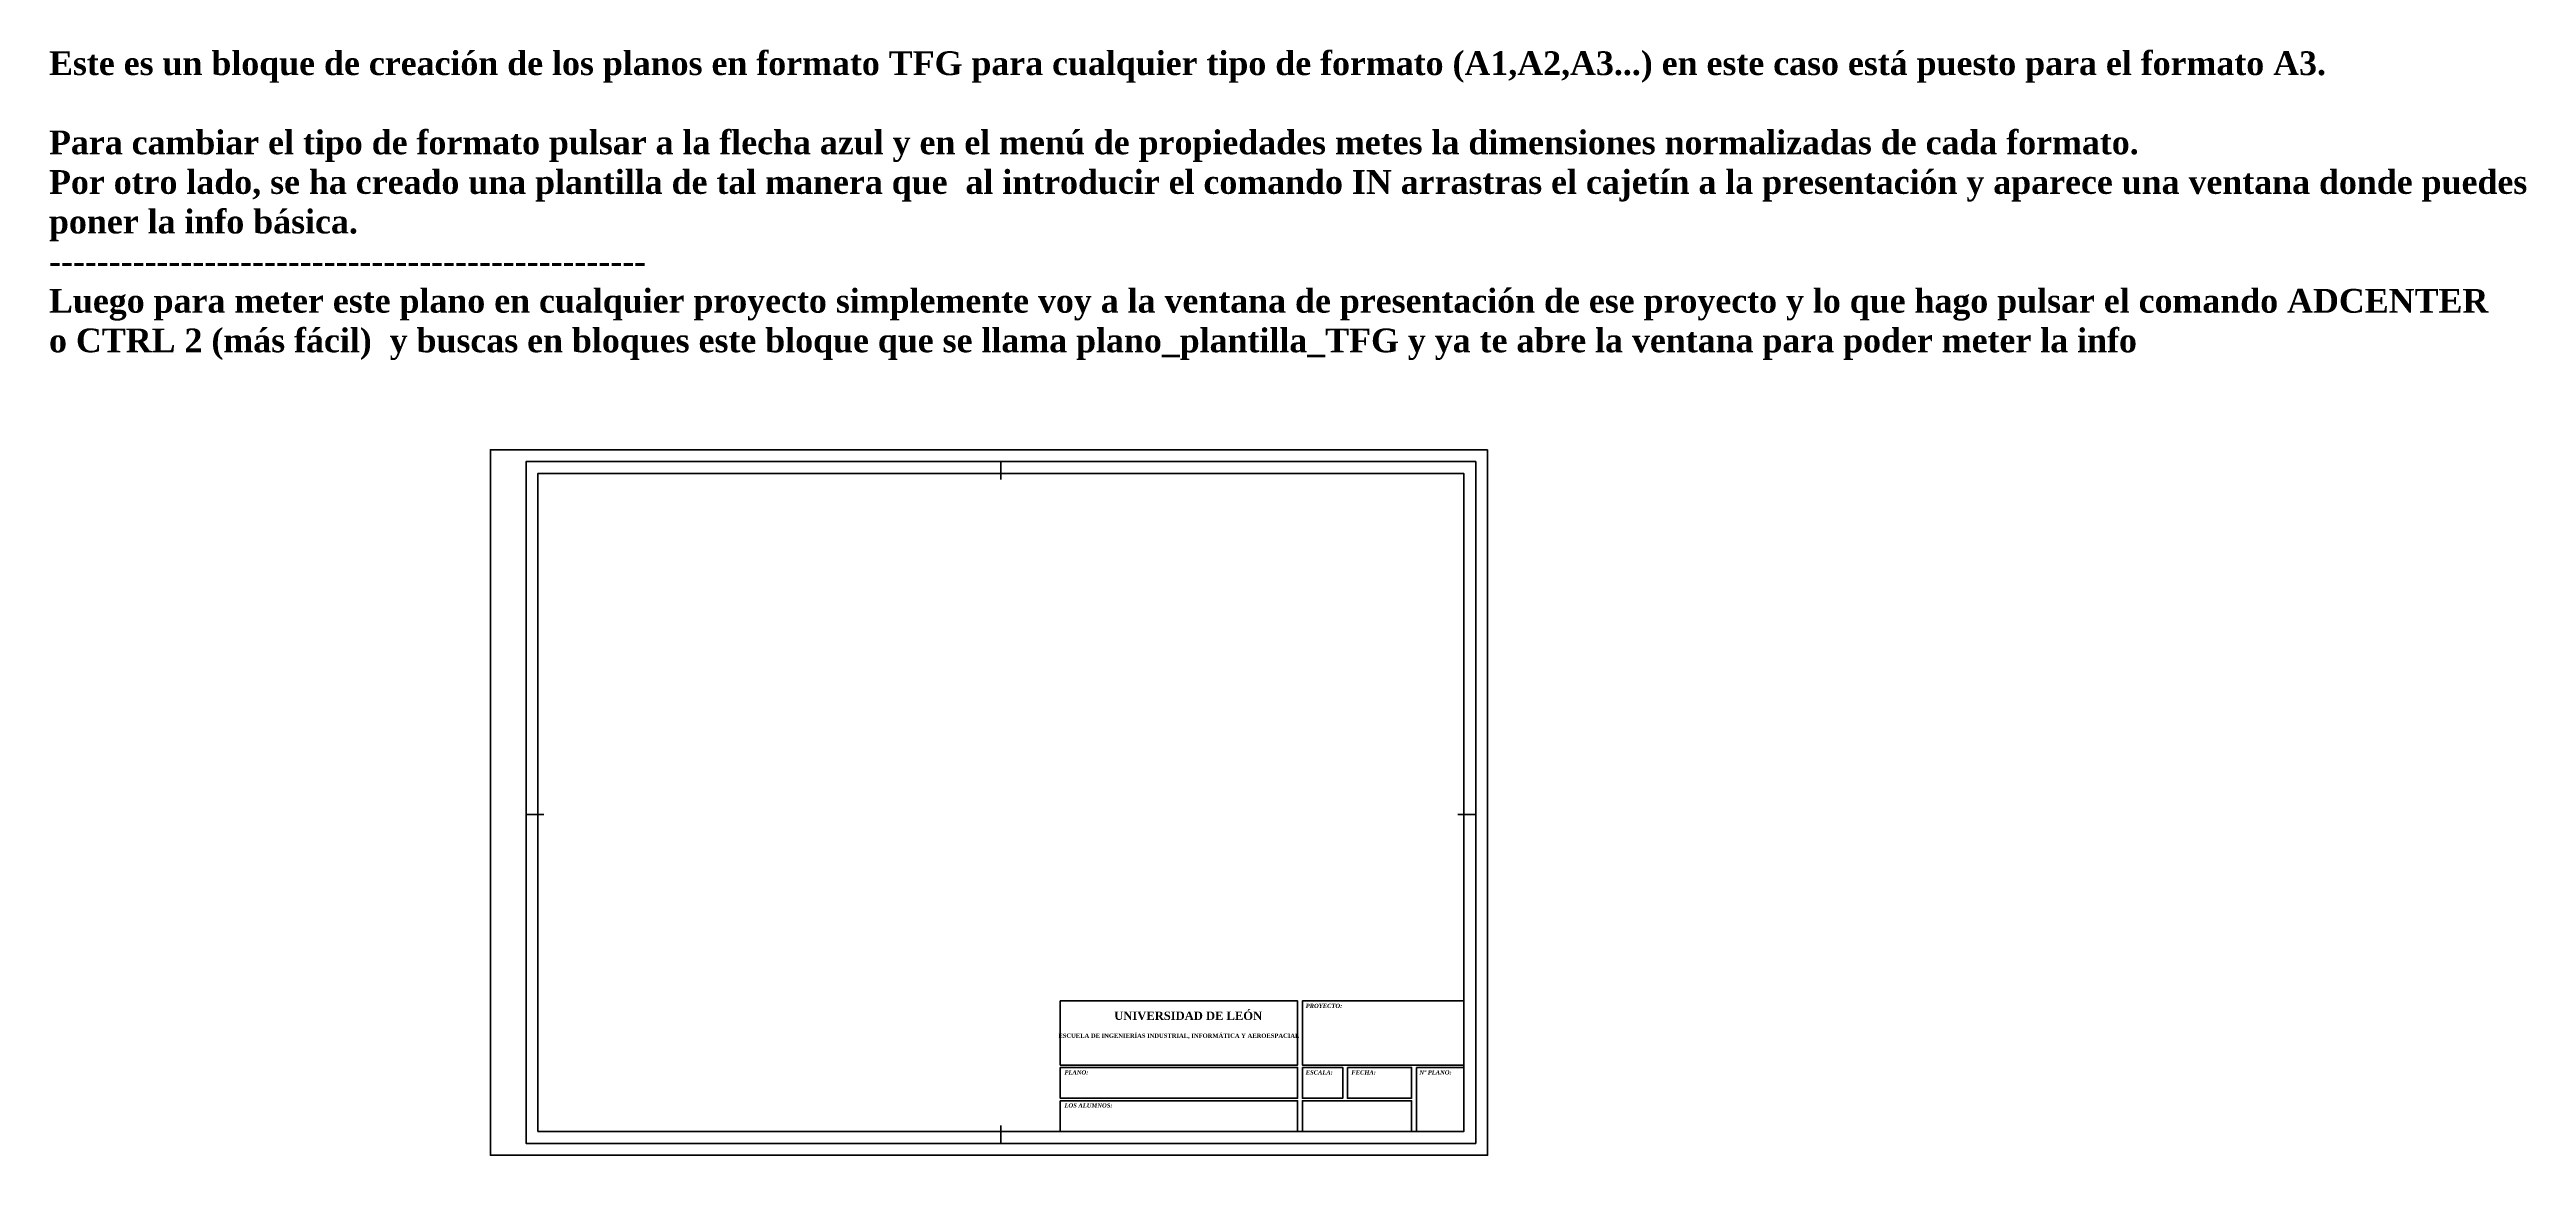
# Paper-space layout 'datos plantilla' of a CAD drawing. Header units: metres. Extents: x 692 to 1735, y 1002 to 1468.
import ezdxf
from ezdxf.enums import TextEntityAlignment as Align

# ---------------------------------------------------------------- set-up
doc = ezdxf.new("R2010")
doc.units = ezdxf.units.M
doc.layers.add('CAJETÍN_bloque', color=7, linetype='Continuous', lineweight=70)
doc.layers.add('CAPA DE TEXTOS', color=250, linetype='Continuous', lineweight=70)
doc.layers.add('FORMATO DE LÁMINA', color=7, linetype='Continuous')
doc.styles.add('Times New Roman 1.8 mm', font='times.ttf')
doc.styles.add('Times New Roman 2.5 mm', font='times.ttf', dxfattribs={"height": 0.0025})
doc.styles.add('TMR  1.8 mm Negrita', font='timesbd.ttf', dxfattribs={"height": 0.0018})
doc.styles.add('TMR 10 mm Negrita', font='timesbd.ttf', dxfattribs={"height": 0.01})
doc.styles.add('TMR 3.5 mm Negrita', font='timesbd.ttf', dxfattribs={"height": 0.0035})
doc.styles.add('TNR 1.8 mm cursiva negrita', font='timesbi.ttf', dxfattribs={"height": 0.0018})

# ---------------------------------------------------------------- blocks, each defined once
blk = doc.blocks.new('*U21')
at = {"layer": 'CAJETÍN_bloque'}
for points in [[(240, 65), (340, 65), (340, 38), (240, 38)], [(410, 65), (342, 65), (342, 38), (410, 38)], [(240, 37), (340, 37), (340, 24), (240, 24)], [(342, 37), (359, 37), (359, 24), (342, 24)], [(361, 37), (388, 37), (388, 24), (361, 24)], [(390, 37), (410, 37), (410, 10), (390, 10)], [(240, 23), (340, 23), (340, 10), (240, 10)], [(342, 10), (388, 10), (388, 23), (342, 23)]]:
    blk.add_lwpolyline(points, close=True, dxfattribs=at)
at = {"layer": 'FORMATO DE LÁMINA', "lineweight": 70}
for p, q in [((215, 284.5), (215, 292)), ((22.5, 143.5), (15, 143.5)), ((407.5, 143.5), (415, 143.5)), ((215, 12.5), (215, 5))]:
    blk.add_line(p, q, dxfattribs=at)
at = {"layer": 'FORMATO DE LÁMINA', "lineweight": 35}
blk.add_lwpolyline([(420, 297), (420, 0), (0, 0), (0, 297)], close=True, dxfattribs=at)
at = {"layer": 'FORMATO DE LÁMINA', "lineweight": 50}
blk.add_lwpolyline([(415, 5), (15, 5), (15, 292), (415, 292)], close=True, dxfattribs=at)
at = {"layer": 'FORMATO DE LÁMINA', "lineweight": 70, "ltscale": 25}
blk.add_lwpolyline([(20, 10), (20, 287), (410, 287), (410, 10)], close=True, dxfattribs=at)
at = {"layer": 'CAPA DE TEXTOS', "style": 'TNR 1.8 mm cursiva negrita'}
for s, p in [('PROYECTO:', (343.4, 62)), ('PLANO:', (241.8, 34)), ('ESCALA:', (343.4, 34)), ('FECHA:', (362.6, 34)), ('Nº PLANO:', (391.3, 34)), ('LOS ALUMNOS:', (241.8, 20.1))]:
    blk.add_text(s, height=1.8, dxfattribs=at).set_placement(p)
at = {"layer": 'CAPA DE TEXTOS', "style": 'TMR 3.5 mm Negrita'}
blk.add_text('UNIVERSIDAD DE LEÓN', height=3.5, dxfattribs=at).set_placement((293.9, 60.5), align=Align.TOP_CENTER)
at = {"layer": 'CAPA DE TEXTOS', "style": 'TMR  1.8 mm Negrita'}
blk.add_text('ESCUELA DE INGENIERÍAS INDUSTRIAL, INFORMÁTICA Y AEROESPACIAL', height=1.8, dxfattribs=at).set_placement((290, 48.9), align=Align.BOTTOM_CENTER)
at = {"layer": 'CAPA DE TEXTOS', "lineweight": 30, "flags": 104}
for tag, height, p in [('PROYECTO', 2.5, (376, 51.5)), ('ELALUMNO', 1.5, (290, 15.3)), ('TRABAJO', 1.8, (365, 16.5))]:
    blk.add_attdef(tag, text='', height=height, dxfattribs=at).set_placement(p, align=Align.MIDDLE_CENTER)
at = {"layer": 'CAPA DE TEXTOS', "style": 'Times New Roman 2.5 mm'}
for tag, p in [('PLANO', (292.9, 30.5)), ('ESCALA', (351.1, 29.1))]:
    blk.add_attdef(tag, text='', height=2.5, dxfattribs=at).set_placement(p, align=Align.CENTER)
at = {"layer": 'CAPA DE TEXTOS'}
for tag, height, style, p in [('FECHA', 1.8, 'Times New Roman 1.8 mm', (375.4, 30.5)), ('Nº', 10, 'TMR 10 mm Negrita', (401.5, 24.4))]:
    blk.add_attdef(tag, text='', height=height, dxfattribs=dict(at, style=style)).set_placement(p, align=Align.MIDDLE_CENTER)

psp = doc.layouts.new('datos plantilla')

# ---------------------------------------------------------------- block references
psp.add_blockref('*U21', (877.5, 1002.4))

# ---------------------------------------------------------------- texts
at = {"layer": 'CAPA DE TEXTOS', "insert": (691.6, 1467.1), "char_height": 10, "attachment_point": 1, "style": 'TMR 10 mm Negrita'}
psp.add_mtext_dynamic_manual_height_columns('Este es un bloque de creación de los planos en formato TFG para cualquier tipo de formato (A1,A2,A3...) en este caso está puesto para el formato A3.\\P\\PPara cambiar el tipo de formato pulsar a la flecha azul y en el menú de propiedades metes la dimensiones normalizadas de cada formato.\\PPor otro lado, se ha creado una plantilla de tal manera que  al introducir el comando IN arrastras el cajetín a la presentación y aparece una ventana donde puedes poner la info básica.\\P--------------------------------------------------\\PLuego para meter este plano en cualquier proyecto simplemente voy a la ventana de presentación de ese proyecto y lo que hago pulsar el comando ADCENTER \\Po CTRL 2 (más fácil)  y buscas en bloques este bloque que se llama plano_plantilla_TFG y ya te abre la ventana para poder meter la info', width=1042.433, gutter_width=12.5, heights=[0], dxfattribs=at)

doc.saveas('drawing.dxf')
